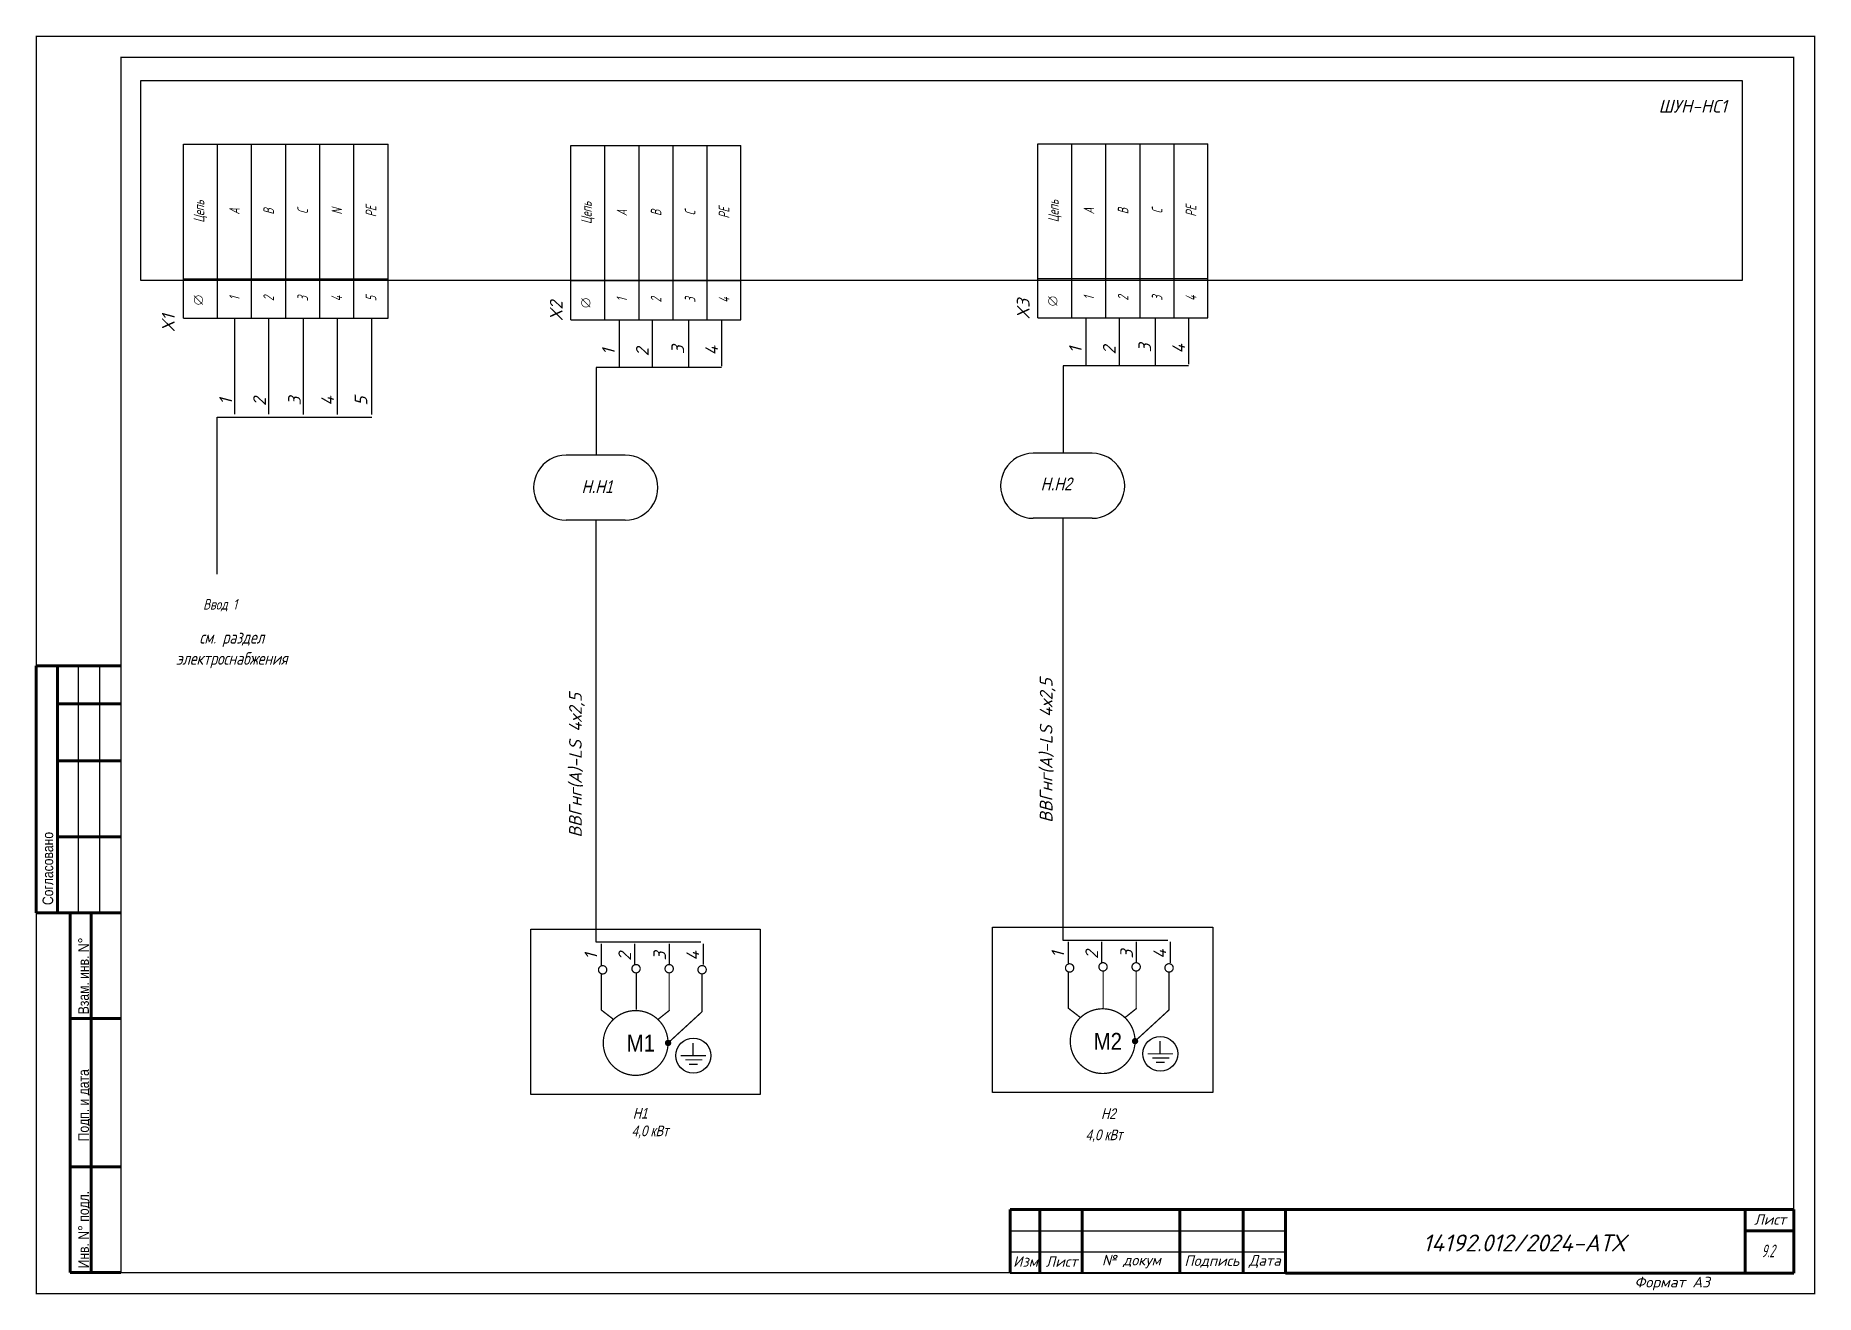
# Model space of a CAD drawing. Header units: millimetres. Extents: x 1510 to 10524, y 7125 to 13164.
# Drawn here: x 3642.2 to 4062.5, y 7928.4 to 8225.7 of the extents above; entities that cross this region are included whole.
import ezdxf
from ezdxf.enums import TextEntityAlignment as Align

# ---------------------------------------------------------------- set-up
doc = ezdxf.new("R2010")
doc.units = ezdxf.units.MM
doc.header["$LTSCALE"] = 4
doc.set_wipeout_variables(frame=1)
doc.linetypes.add('DASHED', pattern=[0.75, 0.5, -0.25])
doc.linetypes.add('SolidLine', pattern=[0])
for name, color, linetype, lineweight in [('25', 6, 'Continuous', 25), ('60', 7, 'Continuous', 60), ('RAMKA', 7, 'Continuous', 25), ('SHTAMP', 7, 'SolidLine', 25), ('Основеая', 5, 'Continuous', 60)]:
    doc.layers.add(name, color=color, linetype=linetype, lineweight=lineweight)
for name, color, linetype in [('SYMS', 7, 'Continuous'), ('Вспомогательная', 1, 'Continuous'), ('Текст', 2, 'Continuous')]:
    doc.layers.add(name, color=color, linetype=linetype)
doc.styles.add('COTES', font='cs_gost2304.shx', dxfattribs={"width": 0.75, "oblique": 15})
doc.styles.add('GOST 2.304', font='ARIALN.TTF', dxfattribs={"height": 3.5})
doc.styles.add('ISOCPEUR', font='isocpeui.ttf')
doc.styles.add('SC', font='wromrusc.shx', dxfattribs={"width": 0.8, "height": 2.5})
doc.styles.add('Simplex00.10.00', font='simplex.shx')
doc.styles.add('Simplex25.085.15', font='', dxfattribs={"width": 0.85, "oblique": 15, "height": 2.5})
doc.styles.add('ГОСТ', font='isocpeur.ttf', dxfattribs={"oblique": 15})
doc.styles.get('Simplex25.085.15').set_extended_font_data('GOST type A')

msp = doc.modelspace()

# ---------------------------------------------------------------- texts
at = {"color": 7, "style": 'SC', "oblique": 15, "width": 0.8}
for s, height, p in [('Н.Н1', 3, (3771.17, 8117.64)), ('Н.Н2', 3, (3879.59, 8118.3)), ('Н1', 2.5, (3783.27, 7969.92)), ('Н2', 2.5, (3893.84, 7969.82)), ('4,0 кВт', 2.5, (3782.97, 7965.76)), ('4,0 кВт', 2.5, (3890.18, 7964.82))]:
    msp.add_text(s, height=height, dxfattribs=at).set_placement(p)
at = {"linetype": 'Continuous', "style": 'SC', "width": 0.9}
for s, p in [('M2', (3892.1, 7986.18)), ('M1', (3781.82, 7985.75))]:
    msp.add_text(s, height=3.98, dxfattribs=at).set_placement(p)
at = {"layer": 'RAMKA', "ltscale": 1.2, "insert": (4051.3, 7938.67), "char_height": 3, "width": 15, "attachment_point": 5, "style": 'COTES'}
msp.add_mtext('9.2', dxfattribs=at)
at = {"layer": 'SHTAMP', "color": 0, "style": 'ISOCPEUR'}
msp.add_text('14192.012/2024-АТХ', height=4, dxfattribs=at).set_placement((3993.67, 7938.55), align=Align.CENTER)
at = {"layer": 'SYMS', "linetype": 'Continuous', "ltscale": 0.2, "style": 'ГОСТ', "oblique": 15}
msp.add_text('ШУН-НС1', height=3, dxfattribs=at).set_placement((4025.48, 8207.51))
for s, p in [('X2', (3766.67, 8158.26)), ('X3', (3876.94, 8158.69)), ('X1', (3675.06, 8155.64)), ('1', (3778.99, 8150.24)), ('2', (3786.99, 8149.95)), ('3', (3795.36, 8150.45)), ('4', (3803.36, 8150.17)), ('1', (3889.26, 8150.67)), ('2', (3897.26, 8150.38)), ('3', (3905.64, 8150.88)), ('4', (3913.64, 8150.6)), ('1', (3688.61, 8138.5)), ('2', (3696.61, 8138.22)), ('3', (3704.86, 8138.32)), ('4', (3712.68, 8138.28)), ('5', (3720.56, 8138.28)), ('ВВГнг(А)-LS 4х2,5', (3882.36, 8039.79)), ('ВВГнг(А)-LS 4х2,5', (3771.2, 8036.29)), ('1', (3774.84, 8007.45)), ('2', (3782.84, 8007.17)), ('3', (3791.09, 8007.27)), ('4', (3798.91, 8007.23)), ('1', (3885.12, 8007.88)), ('2', (3893.12, 8007.6)), ('3', (3901.37, 8007.7)), ('4', (3909.19, 8007.66))]:
    msp.add_text(s, height=3, rotation=90, dxfattribs=at).set_placement(p)
at = {"layer": 'SYMS', "linetype": 'Continuous', "attachment_point": 5}
for s, insert, char_height, width in [('{\\Fsimplex|c204;\\Q15;\\W0.75;\\C0;Ввод 1  }', (3685.78, 8091.18), 2.5, 25.9099), ('{\\Fsimplex|c204;\\Q15;\\W0.75;\\C0;см. раздел электроснабжения}', (3688.54, 8080.69), 3, 27.1653)]:
    msp.add_mtext(s, dxfattribs=dict(at, insert=insert, char_height=char_height, width=width))
at = {"layer": 'Текст', "color": 7, "style": 'GOST 2.304'}
for s, p in [('Согласовано', (3646.36, 8020.34)), ('Взам. инв. N%%d', (3654.79, 7994.55)), ('Подп. и дата', (3654.79, 7964.55)), ('Инв. N%%d подл.', (3654.79, 7934.55))]:
    msp.add_text(s, height=2.5, rotation=90, dxfattribs=at).set_placement(p)
at = {"layer": 'Текст', "color": 7, "char_height": 2.5, "style": 'ГОСТ'}
for s, insert, width, attachment_point in [('{\\fISOCPEUR|b0|i0|c204|p34;Лист}', (4055.57, 7946.09), 11.4585, 6), ('{\\fISOCPEUR|b0|i0|c204|p34;Изм}', (3875.99, 7936.16), 7, 5), ('{\\fISOCPEUR|b0|i0|c204|p34;Лист}', (3884.49, 7936.16), 10, 5), ('{\\fISOCPEUR|b0|i0|c204|p34;№ докум}', (3900.99, 7936.16), 23, 5), ('{\\fISOCPEUR|b0|i0|c204|p34;Подпись}', (3919.99, 7936.16), 15, 5), ('{\\fISOCPEUR|b0|i0|c204|p34;Дата}', (3932.49, 7936.16), 10, 5)]:
    msp.add_mtext(s, dxfattribs=dict(at, insert=insert, width=width, attachment_point=attachment_point))

# ---------------------------------------------------------------- blocks, each defined once
blk = doc.blocks.new('Формат А3')
at = {"color": 0, "linetype": 'Continuous', "const_width": 0.3}
for points in [[(-420, 297), (0, 297), (0, 0), (-420, 0)], [(-400, 5), (-400, 292), (-5, 292), (-5, 5)]]:
    blk.add_lwpolyline(points, close=True, dxfattribs=at)
at = {"color": 0, "linetype": 'Continuous', "style": 'Simplex00.10.00', "oblique": 15}
blk.add_text('Формат А3', height=2.5, dxfattribs=at).set_placement((-33.67, 2.75), align=Align.MIDDLE_CENTER)
blk = doc.blocks.new('*T230')
at = {"color": 0, "linetype": 'ByBlock', "lineweight": -2, "transparency": 16777216}
for p, q in [((0, 0), (0, 41.14)), ((0, 41.14), (48.32, 41.14)), ((8, 0), (8, 41.14)), ((16.08, 0), (16.08, 41.14)), ((24.16, 0), (24.16, 41.14)), ((32.16, 0), (32.16, 41.14)), ((40.24, 0), (40.24, 41.14)), ((48.32, 0), (48.32, 41.14)), ((0, 9.29), (48.32, 9.29))]:
    blk.add_line(p, q, dxfattribs=at)
at = {"color": 0, "lineweight": -2, "transparency": 16777216}
blk.add_line((0, 0), (48.32, 0), dxfattribs=at)
at = {"color": 0, "linetype": 'Continuous', "lineweight": -2, "transparency": 16777216, "char_height": 2.5, "attachment_point": 5, "rotation": 90, "style": 'Simplex25.085.15'}
for s, insert, width in [('Цепь', (4, 25.21), 28.8496), ('A', (12.04, 25.21), 28.8496), ('B', (20.12, 25.21), 28.8496), ('C', (28.16, 25.21), 28.8496), ('N', (36.2, 25.21), 28.8496), ('PE', (44.28, 25.21), 28.8496), ('1', (12.04, 4.64), 6.286), ('2', (20.12, 4.64), 6.286), ('3', (28.16, 4.64), 6.286), ('4', (36.2, 4.64), 6.286), ('5', (44.28, 4.64), 6.286)]:
    blk.add_mtext(s, dxfattribs=dict(at, insert=insert, width=width))
blk = doc.blocks.new('Клеммное соединение')
at = {"linetype": 'Continuous'}
blk.add_wipeout([(0, -1), (-0.44, -0.9), (-0.6, -0.8), (-0.71, -0.7), (-0.8, -0.6), (-0.87, -0.5), (-0.92, -0.4), (-0.95, -0.3), (-0.98, -0.2), (-0.99, -0.1), (-0.99, 0), (-0.99, 0.1), (-0.98, 0.2), (-0.95, 0.3), (-0.92, 0.4), (-0.87, 0.5), (-0.8, 0.6), (-0.71, 0.7), (-0.6, 0.8), (-0.44, 0.9), (0, 1), (0.44, 0.9), (0.6, 0.8), (0.71, 0.7), (0.8, 0.6), (0.87, 0.5), (0.92, 0.4), (0.95, 0.3), (0.98, 0.2), (0.99, 0.1), (1, 0), (0.99, -0.1), (0.98, -0.2), (0.95, -0.3), (0.92, -0.4), (0.87, -0.5), (0.8, -0.6), (0.71, -0.7), (0.6, -0.8), (0.44, -0.9)], dxfattribs=at)
at = {"color": 0, "linetype": 'Continuous', "lineweight": -2, "const_width": 0.15}
blk.add_lwpolyline([(-1.06, -1.06), (1.06, 1.06)], dxfattribs=at)
blk.add_lwpolyline([(-1, 0, 1), (1, 0, 1)], format="xyb", close=True, dxfattribs=at)
blk = doc.blocks.new('*T231')
at = {"color": 0, "linetype": 'ByBlock', "lineweight": -2, "transparency": 16777216}
for p, q in [((0, 0), (0, 41.14)), ((0, 41.14), (40.16, 41.14)), ((8, 0), (8, 41.14)), ((16.08, 0), (16.08, 41.14)), ((24.16, 0), (24.16, 41.14)), ((32.16, 0), (32.16, 41.14)), ((40.16, 0), (40.16, 41.14)), ((0, 9.29), (40.16, 9.29))]:
    blk.add_line(p, q, dxfattribs=at)
at = {"color": 0, "lineweight": -2, "transparency": 16777216}
blk.add_line((0, 0), (40.16, 0), dxfattribs=at)
at = {"color": 0, "linetype": 'Continuous', "lineweight": -2, "transparency": 16777216, "char_height": 2.5, "attachment_point": 5, "rotation": 90, "style": 'Simplex25.085.15'}
for s, insert, width in [('Цепь', (4, 25.21), 28.8496), ('A', (12.04, 25.21), 28.8496), ('B', (20.12, 25.21), 28.8496), ('С', (28.16, 25.21), 28.8496), ('PE', (36.16, 25.21), 28.8496), ('1', (12.04, 4.64), 6.286), ('2', (20.12, 4.64), 6.286), ('3', (28.16, 4.64), 6.286), ('4', (36.16, 4.64), 6.286)]:
    blk.add_mtext(s, dxfattribs=dict(at, insert=insert, width=width))
blk = doc.blocks.new('A$C7B7E4D35')
at = {"linetype": 'Continuous', "ltscale": 0.6}
for points in [[(21.61, 15.36), (7.71, 15.36)], [(21.61, 0), (7.71, 0)]]:
    blk.add_lwpolyline(points, dxfattribs=at)
for centre, start, end in [((7.68, 7.68), 89.758, 270.242), ((21.64, 7.68), 269.758, 90.242)]:
    blk.add_arc(centre, 7.68, start, end, dxfattribs=at)
blk = doc.blocks.new('*T229')
at = {"color": 0, "linetype": 'ByBlock', "lineweight": -2, "transparency": 16777216}
for p, q in [((0, 0), (0, 41.14)), ((0, 41.14), (40.16, 41.14)), ((8, 0), (8, 41.14)), ((16.08, 0), (16.08, 41.14)), ((24.16, 0), (24.16, 41.14)), ((32.16, 0), (32.16, 41.14)), ((40.16, 0), (40.16, 41.14)), ((0, 9.29), (40.16, 9.29))]:
    blk.add_line(p, q, dxfattribs=at)
at = {"color": 0, "lineweight": -2, "transparency": 16777216}
blk.add_line((0, 0), (40.16, 0), dxfattribs=at)
at = {"color": 0, "linetype": 'Continuous', "lineweight": -2, "transparency": 16777216, "char_height": 2.5, "attachment_point": 5, "rotation": 90, "style": 'Simplex25.085.15'}
for s, insert, width in [('Цепь', (4, 25.21), 28.8496), ('A', (12.04, 25.21), 28.8496), ('B', (20.12, 25.21), 28.8496), ('С', (28.16, 25.21), 28.8496), ('PE', (36.16, 25.21), 28.8496), ('1', (12.04, 4.64), 6.286), ('2', (20.12, 4.64), 6.286), ('3', (28.16, 4.64), 6.286), ('4', (36.16, 4.64), 6.286)]:
    blk.add_mtext(s, dxfattribs=dict(at, insert=insert, width=width))

# ---------------------------------------------------------------- linework, layer by layer
at = {"ltscale": 1.2}
for points in [[(3759.13, 8014.67), (3813.35, 8014.67), (3813.35, 7975.62), (3759.13, 7975.62)], [(3868.17, 8015.1), (3920.21, 8015.1), (3920.21, 7976.05), (3868.17, 7976.05)]]:
    msp.add_lwpolyline(points, close=True, dxfattribs=at)
at = {"color": 0, "linetype": 'DASHED', "const_width": 0.298}
for points in [[(3894.29, 8004.77, 1), (3894.29, 8006.73, 1)], [(3902.11, 8004.77, 1), (3902.11, 8006.73, 1)], [(3776.12, 8004.08, 1), (3776.12, 8006.04, 1)], [(3784.01, 8004.34, 1), (3784.01, 8006.3, 1)], [(3791.83, 8004.34, 1), (3791.83, 8006.3, 1)], [(3799.61, 8004.1, 1), (3799.61, 8006.06, 1)], [(3886.4, 8004.52, 1), (3886.4, 8006.48, 1)], [(3909.88, 8004.53, 1), (3909.88, 8006.49, 1)]]:
    msp.add_lwpolyline(points, format="xyb", close=True, dxfattribs=at)
for points in [[(3775.8, 8004), (3775.8, 8004.24)], [(3886.07, 8004.43), (3886.07, 8004.67)]]:
    msp.add_lwpolyline(points, dxfattribs=at)
at = {"linetype": 'Continuous', "const_width": 0.298}
for points in [[(3775.8, 8004.14), (3775.8, 7995.49)], [(3784.05, 8004.43), (3784.05, 7995.63)], [(3886.07, 8004.57), (3886.07, 7995.92)], [(3894.33, 8004.86), (3894.33, 7996.06)], [(3794.56, 7984.79), (3800.53, 7984.79)], [(3795.69, 7983.8), (3799.67, 7983.8)], [(3796.55, 7982.75), (3798.54, 7982.75)], [(3904.84, 7985.22), (3910.81, 7985.22)], [(3905.97, 7984.23), (3909.95, 7984.23)], [(3906.83, 7983.18), (3908.82, 7983.18)]]:
    msp.add_lwpolyline(points, dxfattribs=at)
at = {"color": 0, "linetype": 'Continuous', "const_width": 0.298}
for points in [[(3791.83, 8004.34), (3791.83, 7995.29), (3791.83, 7995.29)], [(3799.61, 8004.1), (3799.61, 7995.1), (3799.61, 7995.1)], [(3902.11, 8004.77), (3902.11, 7995.72), (3902.11, 7995.72)], [(3909.88, 8004.53), (3909.88, 7995.53), (3909.88, 7995.53)]]:
    msp.add_lwpolyline(points, dxfattribs=at)
at = {"linetype": 'ByBlock', "const_width": 0.3}
for points in [[(3775.76, 7995.6), (3778.68, 7993.35)], [(3791.97, 7995.54), (3789.19, 7993.33)], [(3799.63, 7995.19), (3791.57, 7987.78)], [(3886.04, 7996.03), (3888.96, 7993.78)], [(3902.24, 7995.97), (3899.47, 7993.76)], [(3909.91, 7995.62), (3901.85, 7988.21)]]:
    msp.add_lwpolyline(points, dxfattribs=at)
for points in [[(3776.27, 7987.78, 1), (3791.57, 7987.78, 1)], [(3886.55, 7988.21, 1), (3901.85, 7988.21, 1)]]:
    msp.add_lwpolyline(points, format="xyb", close=True, dxfattribs=at)
at = {"linetype": 'Continuous', "const_width": 0.746}
for points in [[(3791.2, 7987.78, 1), (3791.95, 7987.78, 1)], [(3901.48, 7988.21, 1), (3902.22, 7988.21, 1)]]:
    msp.add_lwpolyline(points, format="xyb", close=True, dxfattribs=at)
at = {"ltscale": 1.2}
for points in [[(3797.54, 7984.79), (3797.54, 7987.76)], [(3907.82, 7985.22), (3907.82, 7988.19)]]:
    msp.add_lwpolyline(points, dxfattribs=at)
for centre in [(3797.54, 7984.79), (3907.82, 7985.22)]:
    msp.add_circle(centre, 4.12, dxfattribs=at)
at = {"layer": '25', "color": 7}
for p, q in [((3652.37, 8018.55), (3652.37, 8076.87)), ((3657.37, 8018.55), (3657.37, 8076.87))]:
    msp.add_line(p, q, dxfattribs=at)
at = {"layer": '60', "color": 7, "ltscale": 100}
for p, q in [((3642.37, 8076.87), (3662.37, 8076.87)), ((3642.37, 8076.87), (3642.37, 8018.55)), ((3647.37, 8076.87), (3647.37, 8018.55)), ((3647.37, 8067.9), (3662.37, 8067.9)), ((3647.37, 8054.44), (3662.37, 8054.44)), ((3647.37, 8036.49), (3662.37, 8036.49)), ((3642.37, 8018.55), (3662.37, 8018.55)), ((3662.37, 8018.55), (3649.37, 8018.55))]:
    msp.add_line(p, q, dxfattribs=at)
at = {"layer": '60', "color": 7, "lineweight": 60}
for p, q in [((3650.37, 7933.55), (3650.37, 8018.55)), ((3650.37, 8018.55), (3662.37, 8018.55)), ((3655.37, 7933.55), (3655.37, 8018.55)), ((3650.37, 7993.55), (3662.37, 7993.55)), ((3650.37, 7958.55), (3662.37, 7958.55)), ((3662.37, 7933.55), (3650.37, 7933.55))]:
    msp.add_line(p, q, dxfattribs=at)
at = {"layer": 'SYMS', "linetype": 'Continuous', "ltscale": 0.2}
for p, q in [((3689.21, 8158.95), (3689.21, 8136.26)), ((3697.19, 8158.93), (3697.19, 8136.25)), ((3705.38, 8158.85), (3705.38, 8136.17)), ((3713.41, 8158.85), (3713.41, 8136.17)), ((3721.52, 8158.85), (3721.52, 8136.17)), ((3779.99, 8158.41), (3779.99, 8147.25)), ((3787.84, 8158.41), (3787.84, 8147.42)), ((3796.36, 8158.63), (3796.36, 8147.47)), ((3804.22, 8158.63), (3804.22, 8147.63)), ((3890.26, 8158.84), (3890.26, 8147.68)), ((3898.12, 8158.84), (3898.12, 8147.85)), ((3906.64, 8159.06), (3906.64, 8147.9)), ((3914.5, 8159.06), (3914.5, 8148.07)), ((3775.78, 8011.21), (3775.78, 8006.19)), ((3783.64, 8011.21), (3783.64, 8006.36)), ((3791.82, 8011.21), (3791.82, 8006.28)), ((3799.86, 8011.21), (3799.86, 8006.28)), ((3886.06, 8011.64), (3886.06, 8006.62)), ((3893.91, 8011.64), (3893.91, 8006.79)), ((3902.1, 8011.64), (3902.1, 8006.71)), ((3910.13, 8011.64), (3910.13, 8006.71))]:
    msp.add_line(p, q, dxfattribs=at)
msp.add_lwpolyline([(3667.03, 8167.88), (3667.03, 8215.05), (4045.19, 8215.05), (4045.25, 8167.88)], close=True, dxfattribs=at)
at = {"layer": 'SYMS', "linetype": 'Continuous', "lineweight": 30, "ltscale": 0.2}
for points in [[(3804.23, 8147.3), (3774.61, 8147.3), (3774.61, 8126.77)], [(3914.5, 8147.73), (3884.89, 8147.73), (3884.89, 8127.2)], [(3685.09, 8098.46), (3685.09, 8135.61), (3721.62, 8135.61)], [(3799.35, 8011.57), (3774.59, 8011.57), (3774.59, 8111.2)], [(3909.63, 8012), (3884.86, 8012), (3884.86, 8111.63)]]:
    msp.add_lwpolyline(points, dxfattribs=at)
at = {"layer": 'Вспомогательная', "color": 7}
for p, q in [((3872.39, 7943.43), (3937.39, 7943.43)), ((3872.39, 7938.43), (3937.39, 7938.43)), ((3872.39, 7933.43), (3937.39, 7933.43))]:
    msp.add_line(p, q, dxfattribs=at)
at = {"layer": 'Основеая', "color": 7}
for p, q in [((3872.39, 7948.43), (3872.39, 7933.43)), ((4057.39, 7948.43), (3872.39, 7948.43)), ((3879.39, 7948.43), (3879.39, 7933.43)), ((3889.39, 7948.43), (3889.39, 7933.43)), ((3912.39, 7948.43), (3912.39, 7933.43)), ((3927.39, 7948.43), (3927.39, 7933.43)), ((3937.39, 7948.43), (3937.39, 7933.43)), ((4045.96, 7948.43), (4045.96, 7933.43)), ((4057.39, 7948.43), (4057.39, 7933.43)), ((4045.96, 7943.43), (4057.39, 7943.43)), ((4057.39, 7933.43), (3937.39, 7933.43))]:
    msp.add_line(p, q, dxfattribs=at)

# ---------------------------------------------------------------- block references
for name, p in [('Формат А3', (4062.37, 7928.55)), ('*T230', (3677.14, 8158.93)), ('*T229', (3878.91, 8159.03)), ('*T231', (3768.63, 8158.6))]:
    msp.add_blockref(name, p)
at = {"linetype": 'Continuous', "ltscale": 0.6}
for p in [(3759.83, 8111.26), (3870.1, 8111.69)]:
    msp.add_blockref('A$C7B7E4D35', p, dxfattribs=at)

msp.set_redraw_order([(e.dxf.handle, doc.entitydb.next_handle()) for e in msp.query("TEXT MTEXT ATTDEF DIMENSION ARC_DIMENSION")])  # texts and dimensions are drawn at this point

# ---------------------------------------------------------------- next in the draw order: block references
at = {"rotation": 90}
for p in [(3680.67, 8163.25), (3772.15, 8162.57), (3882.43, 8163)]:
    msp.add_blockref('Клеммное соединение', p, dxfattribs=at)

doc.saveas('drawing.dxf')
